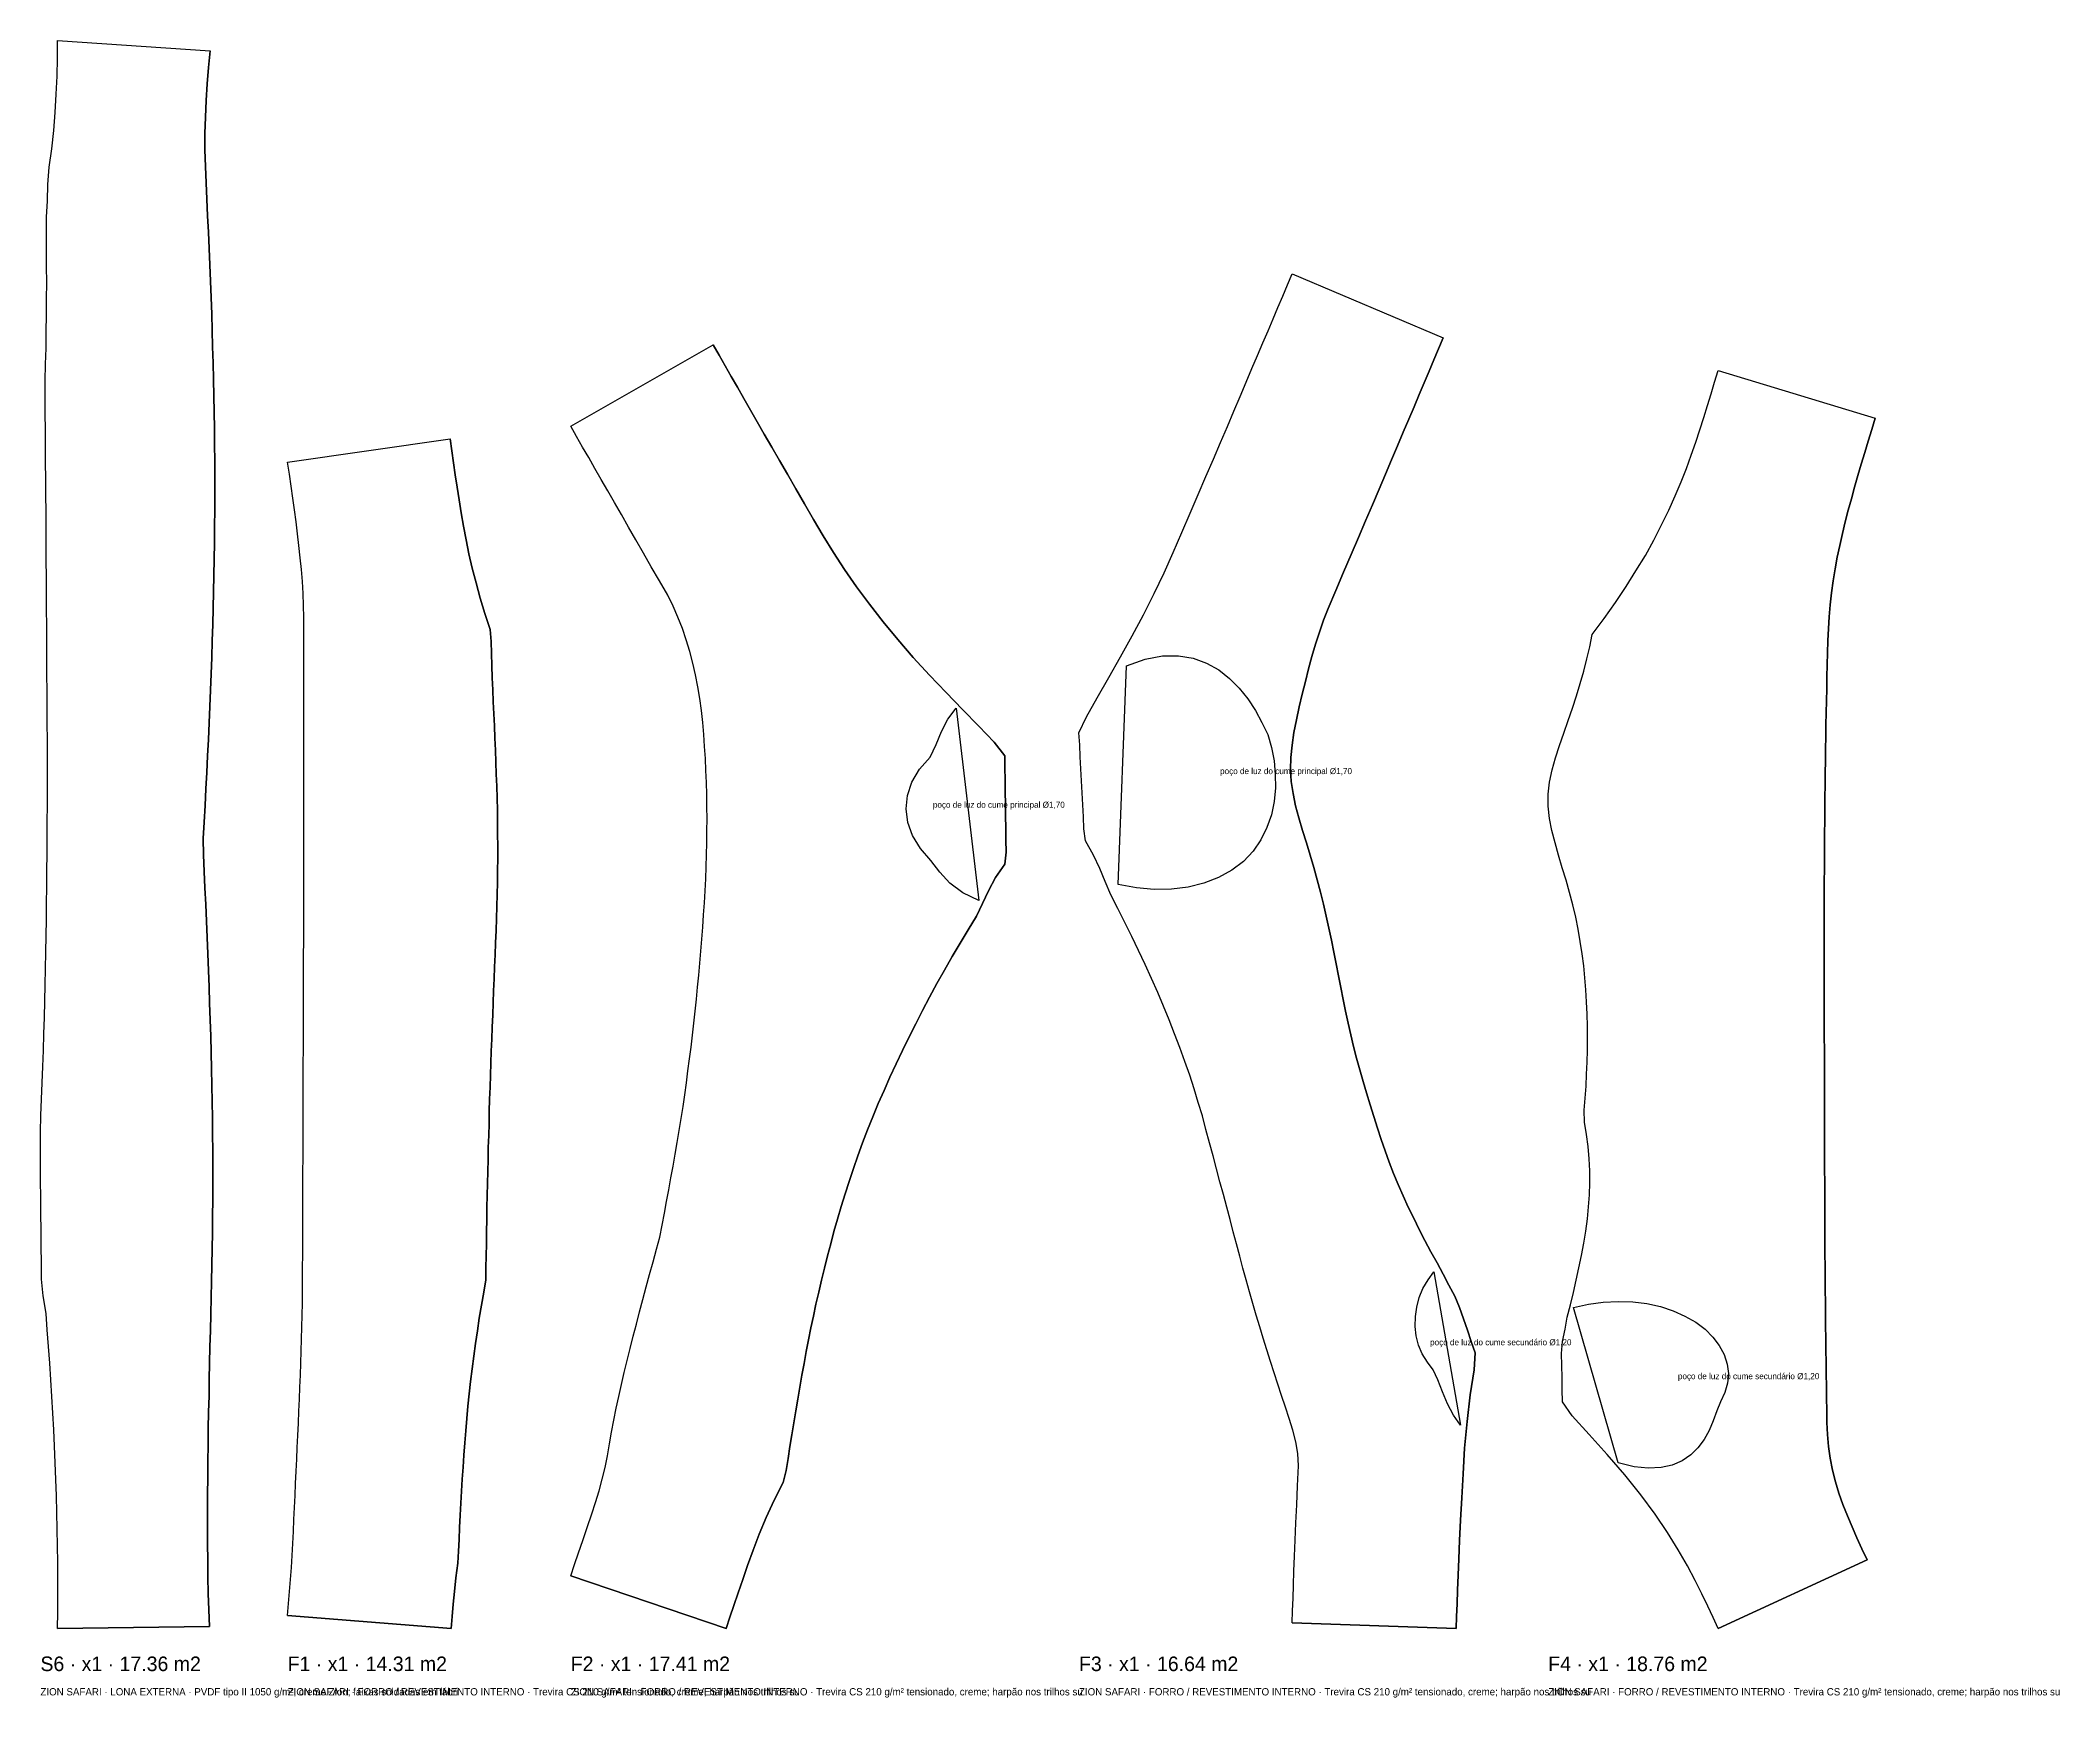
# Model space of a CAD drawing. Header units: metres. Extents: x 0 to 33.8, y -0.6 to 14.7.
# Drawn here: x 17.14 to 33.76, y -0.57 to 13.07 of the extents above; entities that cross this region are included whole.
import ezdxf

# ---------------------------------------------------------------- set-up
doc = ezdxf.new("R2010")
doc.units = ezdxf.units.M
for name, color, linetype in [('BOLSA', 30, 'Continuous'), ('CONTORNO', 7, 'Continuous'), ('KEDER', 5, 'Continuous'), ('LINHA', 8, 'Continuous'), ('RECORTE', 3, 'Continuous'), ('TEXTO', 2, 'Continuous')]:
    doc.layers.add(name, color=color, linetype=linetype)

msp = doc.modelspace()

# ---------------------------------------------------------------- texts
at = {"layer": 'TEXTO'}
for s, height, p in [('poço de luz do cume principal Ø1,70', 0.05, (26.848, 7.031)), ('poço de luz do cume principal Ø1,70', 0.05, (24.485, 6.754)), ('poço de luz do cume secundário Ø1,20', 0.05, (28.576, 2.331)), ('poço de luz do cume secundário Ø1,20', 0.05, (30.615, 2.052)), ('S6 · x1 · 17.36 m2', 0.12, (17.142, -0.35)), ('F1 · x1 · 14.31 m2', 0.12, (19.176, -0.35)), ('F2 · x1 · 17.41 m2', 0.12, (21.505, -0.35)), ('F3 · x1 · 16.64 m2', 0.12, (25.687, -0.35)), ('F4 · x1 · 18.76 m2', 0.12, (29.548, -0.35)), ('ZION SAFARI · LONA EXTERNA · PVDF tipo II 1050 g/m², creme Zion; faixas soldadas em fábri', 0.06, (17.142, -0.55)), ('ZION SAFARI · FORRO / REVESTIMENTO INTERNO · Trevira CS 210 g/m² tensionado, creme; harpão nos trilhos su', 0.06, (19.176, -0.55)), ('ZION SAFARI · FORRO / REVESTIMENTO INTERNO · Trevira CS 210 g/m² tensionado, creme; harpão nos trilhos su', 0.06, (21.505, -0.55)), ('ZION SAFARI · FORRO / REVESTIMENTO INTERNO · Trevira CS 210 g/m² tensionado, creme; harpão nos trilhos su', 0.06, (25.687, -0.55)), ('ZION SAFARI · FORRO / REVESTIMENTO INTERNO · Trevira CS 210 g/m² tensionado, creme; harpão nos trilhos su', 0.06, (29.548, -0.55))]:
    msp.add_text(s, height=height, dxfattribs=at).set_placement(p)

# ---------------------------------------------------------------- linework, layer by layer
at = {"layer": 'BOLSA'}
for points in [[(17.283, 13.069), (18.538, 12.982)], [(18.532, 0.017), (18.527, 0.154), (18.523, 0.29), (18.52, 0.426), (18.518, 0.562), (18.517, 0.698), (18.516, 0.834), (18.516, 0.97), (18.517, 1.105), (18.518, 1.24), (18.519, 1.376), (18.521, 1.511), (18.523, 1.646), (18.526, 1.781), (18.529, 1.915), (18.531, 2.05), (18.534, 2.185), (18.537, 2.319), (18.54, 2.454), (18.543, 2.588), (18.547, 2.723), (18.55, 2.857), (18.553, 2.991), (18.556, 3.126), (18.558, 3.26), (18.559, 3.394), (18.56, 3.529), (18.56, 3.663), (18.56, 3.798), (18.56, 3.932), (18.559, 4.067), (18.557, 4.201), (18.555, 4.336), (18.553, 4.47), (18.55, 4.605), (18.546, 4.74), (18.543, 4.875), (18.539, 5.01), (18.534, 5.145), (18.53, 5.28), (18.525, 5.415), (18.52, 5.551), (18.514, 5.686), (18.508, 5.822), (18.502, 5.958), (18.496, 6.094), (18.49, 6.23), (18.484, 6.367), (18.482, 6.501), (18.49, 6.637), (18.497, 6.773), (18.504, 6.909), (18.511, 7.045), (18.517, 7.181), (18.524, 7.316), (18.53, 7.452), (18.536, 7.587), (18.541, 7.722), (18.546, 7.857), (18.551, 7.992), (18.555, 8.127), (18.56, 8.262), (18.563, 8.397), (18.566, 8.531), (18.569, 8.666), (18.571, 8.801), (18.573, 8.935), (18.575, 9.07), (18.576, 9.204), (18.576, 9.339), (18.576, 9.473), (18.576, 9.607), (18.575, 9.742), (18.573, 9.876), (18.571, 10.01), (18.569, 10.145), (18.566, 10.279), (18.563, 10.414), (18.559, 10.548), (18.555, 10.683), (18.551, 10.817), (18.546, 10.952), (18.541, 11.086), (18.536, 11.221), (18.53, 11.356), (18.524, 11.491), (18.517, 11.626), (18.511, 11.761), (18.505, 11.896), (18.499, 12.031), (18.496, 12.167), (18.496, 12.303), (18.499, 12.438), (18.505, 12.574), (18.513, 12.71), (18.524, 12.846), (18.538, 12.982)], [(17.283, 0), (18.532, 0.017)]]:
    msp.add_lwpolyline(points, dxfattribs=at)
at = {"layer": 'CONTORNO'}
for points in [[(17.283, 0), (17.285, 0.136), (17.286, 0.272), (17.286, 0.409), (17.285, 0.545), (17.283, 0.681), (17.281, 0.818), (17.277, 0.954), (17.273, 1.091), (17.269, 1.227), (17.264, 1.363), (17.258, 1.5), (17.251, 1.636), (17.244, 1.773), (17.236, 1.909), (17.227, 2.046), (17.218, 2.183), (17.208, 2.32), (17.197, 2.457), (17.188, 2.593), (17.164, 2.738), (17.15, 2.876), (17.15, 3.01), (17.149, 3.145), (17.148, 3.279), (17.146, 3.414), (17.145, 3.548), (17.143, 3.683), (17.142, 3.817), (17.142, 3.952), (17.143, 4.086), (17.146, 4.221), (17.151, 4.355), (17.156, 4.49), (17.161, 4.624), (17.166, 4.758), (17.17, 4.893), (17.175, 5.027), (17.178, 5.162), (17.181, 5.296), (17.184, 5.43), (17.187, 5.565), (17.189, 5.699), (17.191, 5.834), (17.193, 5.968), (17.194, 6.102), (17.196, 6.237), (17.197, 6.371), (17.198, 6.505), (17.198, 6.64), (17.199, 6.774), (17.199, 6.909), (17.199, 7.043), (17.199, 7.177), (17.199, 7.312), (17.198, 7.446), (17.198, 7.58), (17.197, 7.715), (17.196, 7.849), (17.196, 7.984), (17.195, 8.118), (17.194, 8.252), (17.193, 8.387), (17.192, 8.521), (17.191, 8.655), (17.19, 8.79), (17.189, 8.924), (17.188, 9.059), (17.188, 9.193), (17.187, 9.327), (17.186, 9.462), (17.185, 9.596), (17.184, 9.73), (17.183, 9.865), (17.182, 9.999), (17.181, 10.134), (17.181, 10.268), (17.184, 10.403), (17.188, 10.537), (17.19, 10.672), (17.192, 10.807), (17.193, 10.941), (17.194, 11.075), (17.193, 11.21), (17.193, 11.344), (17.192, 11.479), (17.191, 11.613), (17.199, 11.749), (17.203, 11.884), (17.215, 12.025), (17.235, 12.177), (17.251, 12.327), (17.263, 12.476), (17.272, 12.625), (17.279, 12.773), (17.282, 12.921), (17.283, 13.069), (18.538, 12.982), (18.524, 12.846), (18.513, 12.71), (18.505, 12.574), (18.499, 12.438), (18.496, 12.303), (18.496, 12.167), (18.499, 12.031), (18.505, 11.896), (18.511, 11.761), (18.517, 11.626), (18.524, 11.491), (18.53, 11.356), (18.536, 11.221), (18.541, 11.086), (18.546, 10.952), (18.551, 10.817), (18.555, 10.683), (18.559, 10.548), (18.563, 10.414), (18.566, 10.279), (18.569, 10.145), (18.571, 10.01), (18.573, 9.876), (18.575, 9.742), (18.576, 9.607), (18.576, 9.473), (18.576, 9.339), (18.576, 9.204), (18.575, 9.07), (18.573, 8.935), (18.571, 8.801), (18.569, 8.666), (18.566, 8.531), (18.563, 8.397), (18.56, 8.262), (18.555, 8.127), (18.551, 7.992), (18.546, 7.857), (18.541, 7.722), (18.536, 7.587), (18.53, 7.452), (18.524, 7.316), (18.517, 7.181), (18.511, 7.045), (18.504, 6.909), (18.497, 6.773), (18.49, 6.637), (18.482, 6.501), (18.484, 6.367), (18.49, 6.23), (18.496, 6.094), (18.502, 5.958), (18.508, 5.822), (18.514, 5.686), (18.52, 5.551), (18.525, 5.415), (18.53, 5.28), (18.534, 5.145), (18.539, 5.01), (18.543, 4.875), (18.546, 4.74), (18.55, 4.605), (18.553, 4.47), (18.555, 4.336), (18.557, 4.201), (18.559, 4.067), (18.56, 3.932), (18.56, 3.798), (18.56, 3.663), (18.56, 3.529), (18.559, 3.394), (18.558, 3.26), (18.556, 3.126), (18.553, 2.991), (18.55, 2.857), (18.547, 2.723), (18.543, 2.588), (18.54, 2.454), (18.537, 2.319), (18.534, 2.185), (18.531, 2.05), (18.529, 1.915), (18.526, 1.781), (18.523, 1.646), (18.521, 1.511), (18.519, 1.376), (18.518, 1.24), (18.517, 1.105), (18.516, 0.97), (18.516, 0.834), (18.517, 0.698), (18.518, 0.562), (18.52, 0.426), (18.523, 0.29), (18.527, 0.154), (18.532, 0.017)], [(27.441, 0.047), (27.445, 0.146), (27.448, 0.249), (27.452, 0.357), (27.456, 0.472), (27.461, 0.596), (27.467, 0.728), (27.472, 0.869), (27.479, 1.018), (27.486, 1.175), (27.494, 1.339), (27.487, 1.441), (27.47, 1.538), (27.446, 1.634), (27.416, 1.729), (27.385, 1.823), (27.354, 1.917), (27.323, 2.011), (27.292, 2.105), (27.262, 2.199), (27.232, 2.294), (27.203, 2.389), (27.174, 2.484), (27.146, 2.579), (27.118, 2.675), (27.09, 2.772), (27.063, 2.869), (27.036, 2.967), (27.01, 3.065), (26.983, 3.165), (26.956, 3.265), (26.93, 3.366), (26.903, 3.469), (26.875, 3.572), (26.847, 3.677), (26.819, 3.783), (26.791, 3.89), (26.762, 3.998), (26.732, 4.108), (26.702, 4.218), (26.669, 4.329), (26.634, 4.441), (26.598, 4.554), (26.558, 4.667), (26.517, 4.781), (26.474, 4.895), (26.428, 5.009), (26.383, 5.122), (26.335, 5.235), (26.284, 5.349), (26.232, 5.464), (26.178, 5.579), (26.122, 5.694), (26.065, 5.809), (26.007, 5.924), (25.949, 6.039), (25.902, 6.147), (25.859, 6.254), (25.806, 6.365), (25.741, 6.482), (25.727, 6.581), (25.723, 6.68), (25.718, 6.779), (25.713, 6.878), (25.708, 6.977), (25.703, 7.075), (25.698, 7.174), (25.693, 7.273), (25.687, 7.372), (25.749, 7.503), (25.838, 7.659), (25.933, 7.825), (26.029, 7.996), (26.125, 8.169), (26.217, 8.343), (26.305, 8.516), (26.387, 8.687), (26.463, 8.855), (26.534, 9.019), (26.603, 9.178), (26.669, 9.332), (26.732, 9.48), (26.793, 9.622), (26.852, 9.759), (26.908, 9.891), (26.962, 10.018), (27.013, 10.139), (27.063, 10.256), (27.11, 10.368), (27.156, 10.475), (27.2, 10.579), (27.243, 10.68), (27.284, 10.777), (27.324, 10.872), (27.364, 10.965), (27.403, 11.057), (27.441, 11.148), (28.684, 10.622), (28.646, 10.531), (28.607, 10.439), (28.567, 10.346), (28.527, 10.251), (28.486, 10.154), (28.444, 10.054), (28.4, 9.951), (28.355, 9.844), (28.308, 9.733), (28.259, 9.618), (28.208, 9.499), (28.156, 9.375), (28.101, 9.247), (28.044, 9.115), (27.986, 8.978), (27.926, 8.837), (27.864, 8.692), (27.8, 8.543), (27.736, 8.393), (27.699, 8.297), (27.665, 8.2), (27.634, 8.101), (27.604, 8), (27.576, 7.898), (27.55, 7.794), (27.524, 7.689), (27.499, 7.584), (27.476, 7.478), (27.456, 7.373), (27.44, 7.27), (27.43, 7.168), (27.427, 7.068), (27.433, 6.97), (27.448, 6.871), (27.469, 6.771), (27.496, 6.67), (27.526, 6.568), (27.558, 6.466), (27.589, 6.364), (27.62, 6.262), (27.648, 6.161), (27.675, 6.06), (27.699, 5.961), (27.722, 5.861), (27.744, 5.763), (27.764, 5.664), (27.784, 5.566), (27.803, 5.469), (27.822, 5.371), (27.841, 5.274), (27.86, 5.177), (27.88, 5.08), (27.901, 4.983), (27.923, 4.887), (27.946, 4.79), (27.971, 4.694), (27.997, 4.598), (28.025, 4.503), (28.054, 4.408), (28.083, 4.311), (28.112, 4.214), (28.142, 4.119), (28.173, 4.025), (28.206, 3.932), (28.24, 3.839), (28.276, 3.746), (28.314, 3.654), (28.354, 3.561), (28.396, 3.469), (28.441, 3.377), (28.487, 3.284), (28.534, 3.192), (28.583, 3.1), (28.634, 3.009), (28.684, 2.917), (28.73, 2.826), (28.779, 2.735), (28.818, 2.643), (28.85, 2.55), (28.883, 2.456), (28.915, 2.363), (28.948, 2.269), (28.938, 2.128), (28.907, 1.923), (28.88, 1.703), (28.86, 1.484), (28.848, 1.273), (28.836, 1.076), (28.827, 0.893), (28.819, 0.726), (28.812, 0.575), (28.806, 0.439), (28.802, 0.315), (28.798, 0.203), (28.794, 0.099), (28.79, 0)], [(21.505, 0.434), (21.537, 0.528), (21.569, 0.624), (21.604, 0.725), (21.64, 0.831), (21.679, 0.944), (21.71, 1.038), (21.739, 1.133), (21.765, 1.229), (21.788, 1.325), (21.808, 1.422), (21.825, 1.52), (21.842, 1.617), (21.861, 1.715), (21.88, 1.813), (21.901, 1.911), (21.923, 2.009), (21.945, 2.107), (21.969, 2.206), (21.993, 2.306), (22.019, 2.406), (22.045, 2.506), (22.071, 2.607), (22.099, 2.709), (22.126, 2.811), (22.154, 2.914), (22.183, 3.017), (22.212, 3.121), (22.238, 3.222), (22.257, 3.319), (22.276, 3.417), (22.294, 3.514), (22.312, 3.611), (22.33, 3.708), (22.348, 3.806), (22.365, 3.903), (22.382, 4.001), (22.398, 4.099), (22.413, 4.197), (22.429, 4.295), (22.443, 4.393), (22.457, 4.491), (22.47, 4.589), (22.483, 4.687), (22.495, 4.785), (22.507, 4.884), (22.518, 4.982), (22.529, 5.081), (22.539, 5.18), (22.549, 5.278), (22.558, 5.377), (22.567, 5.476), (22.576, 5.575), (22.584, 5.674), (22.591, 5.773), (22.598, 5.872), (22.605, 5.971), (22.61, 6.07), (22.616, 6.169), (22.62, 6.268), (22.623, 6.367), (22.625, 6.466), (22.626, 6.565), (22.627, 6.664), (22.626, 6.763), (22.624, 6.862), (22.621, 6.961), (22.618, 7.06), (22.613, 7.159), (22.607, 7.258), (22.601, 7.357), (22.592, 7.455), (22.581, 7.554), (22.567, 7.652), (22.551, 7.75), (22.532, 7.848), (22.51, 7.945), (22.485, 8.041), (22.456, 8.136), (22.424, 8.23), (22.387, 8.322), (22.348, 8.413), (22.303, 8.503), (22.235, 8.621), (22.168, 8.737), (22.103, 8.849), (22.041, 8.958), (21.98, 9.063), (21.922, 9.166), (21.865, 9.265), (21.81, 9.361), (21.756, 9.454), (21.704, 9.545), (21.653, 9.635), (21.603, 9.722), (21.554, 9.809), (21.505, 9.895), (22.677, 10.564), (22.726, 10.478), (22.776, 10.391), (22.826, 10.304), (22.877, 10.214), (22.93, 10.122), (22.984, 10.027), (23.04, 9.929), (23.098, 9.828), (23.159, 9.722), (23.222, 9.613), (23.288, 9.498), (23.357, 9.379), (23.429, 9.256), (23.504, 9.127), (23.582, 8.993), (23.667, 8.856), (23.758, 8.716), (23.857, 8.573), (23.963, 8.429), (24.077, 8.284), (24.197, 8.138), (24.324, 7.992), (24.457, 7.846), (24.593, 7.703), (24.73, 7.562), (24.864, 7.425), (24.988, 7.295), (25.077, 7.181), (25.078, 7.082), (25.079, 6.983), (25.08, 6.884), (25.082, 6.785), (25.083, 6.686), (25.084, 6.588), (25.086, 6.489), (25.087, 6.39), (25.077, 6.29), (25.001, 6.179), (24.942, 6.071), (24.894, 5.967), (24.843, 5.861), (24.776, 5.751), (24.71, 5.64), (24.645, 5.529), (24.581, 5.418), (24.518, 5.307), (24.458, 5.197), (24.4, 5.087), (24.344, 4.977), (24.29, 4.868), (24.236, 4.758), (24.183, 4.648), (24.132, 4.538), (24.083, 4.429), (24.036, 4.32), (23.991, 4.212), (23.948, 4.104), (23.907, 3.997), (23.868, 3.891), (23.831, 3.785), (23.795, 3.68), (23.762, 3.576), (23.73, 3.472), (23.7, 3.369), (23.671, 3.267), (23.644, 3.166), (23.618, 3.066), (23.593, 2.966), (23.569, 2.867), (23.546, 2.768), (23.523, 2.67), (23.502, 2.572), (23.482, 2.474), (23.462, 2.376), (23.443, 2.279), (23.425, 2.181), (23.407, 2.084), (23.39, 1.986), (23.373, 1.888), (23.357, 1.791), (23.341, 1.693), (23.325, 1.595), (23.309, 1.498), (23.293, 1.4), (23.277, 1.302), (23.253, 1.203), (23.18, 1.056), (23.114, 0.913), (23.056, 0.776), (23.005, 0.644), (22.96, 0.52), (22.92, 0.403), (22.883, 0.293), (22.848, 0.191), (22.815, 0.094), (22.783, 0)], [(30.946, 0), (30.904, 0.09), (30.86, 0.185), (30.812, 0.286), (30.757, 0.396), (30.693, 0.517), (30.618, 0.648), (30.53, 0.79), (30.427, 0.941), (30.309, 1.1), (30.178, 1.265), (30.034, 1.432), (29.886, 1.597), (29.746, 1.75), (29.666, 1.867), (29.664, 1.966), (29.662, 2.065), (29.66, 2.164), (29.657, 2.263), (29.665, 2.362), (29.688, 2.463), (29.705, 2.563), (29.73, 2.665), (29.755, 2.766), (29.779, 2.868), (29.801, 2.969), (29.822, 3.07), (29.841, 3.171), (29.857, 3.271), (29.87, 3.371), (29.88, 3.47), (29.887, 3.569), (29.89, 3.668), (29.89, 3.767), (29.885, 3.866), (29.876, 3.966), (29.863, 4.065), (29.846, 4.166), (29.845, 4.265), (29.852, 4.364), (29.859, 4.463), (29.864, 4.562), (29.868, 4.661), (29.87, 4.76), (29.871, 4.859), (29.871, 4.958), (29.868, 5.057), (29.864, 5.156), (29.858, 5.255), (29.85, 5.354), (29.84, 5.454), (29.827, 5.553), (29.812, 5.653), (29.794, 5.754), (29.774, 5.854), (29.75, 5.955), (29.724, 6.057), (29.695, 6.159), (29.664, 6.261), (29.633, 6.364), (29.604, 6.466), (29.578, 6.567), (29.558, 6.667), (29.548, 6.767), (29.548, 6.866), (29.559, 6.965), (29.579, 7.065), (29.608, 7.166), (29.641, 7.267), (29.677, 7.369), (29.713, 7.471), (29.748, 7.574), (29.781, 7.675), (29.811, 7.777), (29.84, 7.878), (29.865, 7.979), (29.889, 8.079), (29.91, 8.179), (30.007, 8.311), (30.101, 8.443), (30.188, 8.574), (30.27, 8.703), (30.347, 8.831), (30.417, 8.957), (30.481, 9.081), (30.539, 9.202), (30.593, 9.32), (30.641, 9.435), (30.685, 9.547), (30.725, 9.656), (30.762, 9.762), (30.796, 9.865), (30.828, 9.965), (30.859, 10.064), (30.888, 10.16), (30.917, 10.256), (30.946, 10.351), (32.238, 9.961), (32.21, 9.867), (32.181, 9.772), (32.153, 9.677), (32.124, 9.582), (32.096, 9.487), (32.069, 9.392), (32.042, 9.297), (32.016, 9.202), (31.991, 9.106), (31.968, 9.01), (31.946, 8.913), (31.926, 8.816), (31.908, 8.719), (31.893, 8.621), (31.879, 8.523), (31.868, 8.425), (31.859, 8.326), (31.853, 8.228), (31.848, 8.129), (31.846, 8.03), (31.843, 7.931), (31.841, 7.832), (31.839, 7.733), (31.837, 7.634), (31.835, 7.535), (31.833, 7.436), (31.831, 7.337), (31.83, 7.238), (31.828, 7.139), (31.827, 7.04), (31.826, 6.941), (31.825, 6.842), (31.824, 6.743), (31.823, 6.645), (31.822, 6.546), (31.821, 6.447), (31.82, 6.348), (31.82, 6.249), (31.819, 6.15), (31.819, 6.051), (31.818, 5.952), (31.818, 5.853), (31.818, 5.754), (31.818, 5.655), (31.818, 5.556), (31.818, 5.457), (31.818, 5.358), (31.819, 5.259), (31.819, 5.16), (31.819, 5.061), (31.819, 4.962), (31.819, 4.863), (31.82, 4.764), (31.82, 4.665), (31.82, 4.566), (31.82, 4.467), (31.82, 4.369), (31.821, 4.27), (31.821, 4.171), (31.821, 4.072), (31.822, 3.973), (31.822, 3.874), (31.822, 3.775), (31.823, 3.676), (31.823, 3.577), (31.823, 3.478), (31.824, 3.379), (31.824, 3.28), (31.825, 3.181), (31.825, 3.082), (31.826, 2.983), (31.826, 2.884), (31.827, 2.785), (31.828, 2.686), (31.829, 2.587), (31.83, 2.488), (31.831, 2.389), (31.833, 2.29), (31.834, 2.191), (31.835, 2.093), (31.837, 1.994), (31.838, 1.895), (31.839, 1.796), (31.841, 1.697), (31.846, 1.598), (31.855, 1.499), (31.869, 1.401), (31.888, 1.304), (31.912, 1.208), (31.94, 1.113), (31.973, 1.02), (32.009, 0.928), (32.048, 0.837), (32.088, 0.747), (32.129, 0.657), (32.171, 0.567)], [(19.176, 0.108), (19.184, 0.207), (19.192, 0.306), (19.2, 0.404), (19.207, 0.503), (19.213, 0.602), (19.218, 0.701), (19.223, 0.8), (19.227, 0.898), (19.232, 0.997), (19.237, 1.096), (19.241, 1.195), (19.246, 1.294), (19.251, 1.393), (19.255, 1.491), (19.26, 1.59), (19.265, 1.689), (19.269, 1.788), (19.273, 1.887), (19.277, 1.986), (19.281, 2.085), (19.285, 2.184), (19.288, 2.282), (19.291, 2.381), (19.293, 2.48), (19.295, 2.579), (19.297, 2.678), (19.298, 2.777), (19.299, 2.876), (19.299, 2.975), (19.3, 3.074), (19.3, 3.173), (19.3, 3.272), (19.301, 3.371), (19.301, 3.47), (19.302, 3.569), (19.302, 3.668), (19.302, 3.767), (19.303, 3.866), (19.303, 3.965), (19.303, 4.064), (19.304, 4.163), (19.304, 4.261), (19.304, 4.36), (19.305, 4.459), (19.305, 4.558), (19.305, 4.657), (19.306, 4.756), (19.306, 4.855), (19.306, 4.954), (19.306, 5.053), (19.307, 5.152), (19.307, 5.251), (19.307, 5.35), (19.307, 5.449), (19.307, 5.548), (19.308, 5.647), (19.308, 5.746), (19.308, 5.845), (19.308, 5.944), (19.308, 6.043), (19.308, 6.142), (19.308, 6.241), (19.309, 6.34), (19.309, 6.439), (19.309, 6.538), (19.309, 6.636), (19.309, 6.735), (19.309, 6.834), (19.309, 6.933), (19.309, 7.032), (19.309, 7.131), (19.31, 7.23), (19.31, 7.329), (19.31, 7.428), (19.31, 7.527), (19.31, 7.626), (19.31, 7.725), (19.31, 7.824), (19.31, 7.923), (19.31, 8.022), (19.31, 8.121), (19.31, 8.22), (19.309, 8.319), (19.307, 8.418), (19.303, 8.517), (19.297, 8.615), (19.289, 8.714), (19.28, 8.812), (19.269, 8.911), (19.257, 9.009), (19.245, 9.107), (19.232, 9.205), (19.218, 9.303), (19.204, 9.401), (19.19, 9.499), (19.176, 9.597), (20.512, 9.789), (20.526, 9.691), (20.541, 9.593), (20.555, 9.493), (20.57, 9.391), (20.586, 9.287), (20.604, 9.181), (20.623, 9.072), (20.644, 8.96), (20.668, 8.845), (20.695, 8.726), (20.726, 8.604), (20.761, 8.48), (20.799, 8.352), (20.843, 8.222), (20.85, 8.122), (20.853, 8.023), (20.857, 7.924), (20.86, 7.824), (20.864, 7.725), (20.868, 7.626), (20.873, 7.527), (20.877, 7.428), (20.881, 7.328), (20.886, 7.229), (20.89, 7.13), (20.893, 7.031), (20.896, 6.932), (20.899, 6.833), (20.902, 6.734), (20.903, 6.635), (20.904, 6.536), (20.905, 6.437), (20.905, 6.338), (20.904, 6.239), (20.902, 6.14), (20.9, 6.041), (20.897, 5.942), (20.894, 5.843), (20.891, 5.743), (20.887, 5.644), (20.883, 5.545), (20.879, 5.446), (20.875, 5.347), (20.871, 5.248), (20.867, 5.148), (20.863, 5.049), (20.859, 4.95), (20.855, 4.851), (20.851, 4.752), (20.848, 4.653), (20.845, 4.554), (20.841, 4.455), (20.838, 4.356), (20.835, 4.256), (20.833, 4.157), (20.83, 4.058), (20.827, 3.959), (20.825, 3.86), (20.823, 3.761), (20.82, 3.662), (20.818, 3.563), (20.816, 3.464), (20.814, 3.365), (20.812, 3.266), (20.811, 3.167), (20.809, 3.068), (20.807, 2.969), (20.806, 2.87), (20.79, 2.767), (20.771, 2.661), (20.753, 2.555), (20.737, 2.45), (20.721, 2.345), (20.707, 2.241), (20.693, 2.137), (20.681, 2.034), (20.67, 1.932), (20.659, 1.83), (20.65, 1.729), (20.641, 1.628), (20.633, 1.528), (20.625, 1.428), (20.619, 1.328), (20.612, 1.229), (20.606, 1.13), (20.601, 1.031), (20.596, 0.932), (20.59, 0.833), (20.586, 0.734), (20.581, 0.636), (20.575, 0.537), (20.56, 0.418), (20.548, 0.306), (20.538, 0.2), (20.53, 0.099), (20.522, 0)]]:
    msp.add_lwpolyline(points, close=True, dxfattribs=at)
at = {"layer": 'KEDER'}
for points in [[(27.441, 0.047), (27.445, 0.146), (27.448, 0.249), (27.452, 0.357), (27.456, 0.472), (27.461, 0.596), (27.467, 0.728), (27.472, 0.869), (27.479, 1.018), (27.486, 1.175), (27.494, 1.339), (27.487, 1.441), (27.47, 1.538), (27.446, 1.634), (27.416, 1.729), (27.385, 1.823), (27.354, 1.917), (27.323, 2.011), (27.292, 2.105), (27.262, 2.199), (27.232, 2.294), (27.203, 2.389), (27.174, 2.484), (27.146, 2.579), (27.118, 2.675), (27.09, 2.772), (27.063, 2.869), (27.036, 2.967), (27.01, 3.065), (26.983, 3.165), (26.956, 3.265), (26.93, 3.366), (26.903, 3.469), (26.875, 3.572), (26.847, 3.677), (26.819, 3.783), (26.791, 3.89), (26.762, 3.998), (26.732, 4.108), (26.702, 4.218), (26.669, 4.329), (26.634, 4.441), (26.598, 4.554), (26.558, 4.667), (26.517, 4.781), (26.474, 4.895), (26.428, 5.009), (26.383, 5.122), (26.335, 5.235), (26.284, 5.349), (26.232, 5.464), (26.178, 5.579), (26.122, 5.694), (26.065, 5.809), (26.007, 5.924), (25.949, 6.039), (25.902, 6.147), (25.859, 6.254), (25.806, 6.365), (25.741, 6.482), (25.727, 6.581), (25.723, 6.68), (25.718, 6.779), (25.713, 6.878), (25.708, 6.977), (25.703, 7.075), (25.698, 7.174), (25.693, 7.273), (25.687, 7.372), (25.749, 7.503), (25.838, 7.659), (25.933, 7.825), (26.029, 7.996), (26.125, 8.169), (26.217, 8.343), (26.305, 8.516), (26.387, 8.687), (26.463, 8.855), (26.534, 9.019), (26.603, 9.178), (26.669, 9.332), (26.732, 9.48), (26.793, 9.622), (26.852, 9.759), (26.908, 9.891), (26.962, 10.018), (27.013, 10.139), (27.063, 10.256), (27.11, 10.368), (27.156, 10.475), (27.2, 10.579), (27.243, 10.68), (27.284, 10.777), (27.324, 10.872), (27.364, 10.965), (27.403, 11.057), (27.441, 11.148)], [(27.441, 11.148), (28.684, 10.622)], [(21.505, 9.895), (22.677, 10.564)], [(22.783, 0), (22.815, 0.094), (22.848, 0.191), (22.883, 0.293), (22.92, 0.403), (22.96, 0.52), (23.005, 0.644), (23.056, 0.776), (23.114, 0.913), (23.18, 1.056), (23.253, 1.203), (23.277, 1.302), (23.293, 1.4), (23.309, 1.498), (23.325, 1.595), (23.341, 1.693), (23.357, 1.791), (23.373, 1.888), (23.39, 1.986), (23.407, 2.084), (23.425, 2.181), (23.443, 2.279), (23.462, 2.376), (23.482, 2.474), (23.502, 2.572), (23.523, 2.67), (23.546, 2.768), (23.569, 2.867), (23.593, 2.966), (23.618, 3.066), (23.644, 3.166), (23.671, 3.267), (23.7, 3.369), (23.73, 3.472), (23.762, 3.576), (23.795, 3.68), (23.831, 3.785), (23.868, 3.891), (23.907, 3.997), (23.948, 4.104), (23.991, 4.212), (24.036, 4.32), (24.083, 4.429), (24.132, 4.538), (24.183, 4.648), (24.236, 4.758), (24.29, 4.868), (24.344, 4.977), (24.4, 5.087), (24.458, 5.197), (24.518, 5.307), (24.581, 5.418), (24.645, 5.529), (24.71, 5.64), (24.776, 5.751), (24.843, 5.861), (24.894, 5.967), (24.942, 6.071), (25.001, 6.179), (25.077, 6.29), (25.087, 6.39), (25.086, 6.489), (25.084, 6.588), (25.083, 6.686), (25.082, 6.785), (25.08, 6.884), (25.079, 6.983), (25.078, 7.082), (25.077, 7.181), (24.988, 7.295), (24.864, 7.425), (24.73, 7.562), (24.593, 7.703), (24.457, 7.846), (24.324, 7.992), (24.197, 8.138), (24.077, 8.284), (23.963, 8.429), (23.857, 8.573), (23.758, 8.716), (23.667, 8.856), (23.582, 8.993), (23.504, 9.127), (23.429, 9.256), (23.357, 9.379), (23.288, 9.498), (23.222, 9.613), (23.159, 9.722), (23.098, 9.828), (23.04, 9.929), (22.984, 10.027), (22.93, 10.122), (22.877, 10.214), (22.826, 10.304), (22.776, 10.391), (22.726, 10.478), (22.677, 10.564)], [(28.79, 0), (28.794, 0.099), (28.798, 0.203), (28.802, 0.315), (28.806, 0.439), (28.812, 0.575), (28.819, 0.726), (28.827, 0.893), (28.836, 1.076), (28.848, 1.273), (28.86, 1.484), (28.88, 1.703), (28.907, 1.923), (28.938, 2.128), (28.948, 2.269), (28.915, 2.363), (28.883, 2.456), (28.85, 2.55), (28.818, 2.643), (28.779, 2.735), (28.73, 2.826), (28.684, 2.917), (28.634, 3.009), (28.583, 3.1), (28.534, 3.192), (28.487, 3.284), (28.441, 3.377), (28.396, 3.469), (28.354, 3.561), (28.314, 3.654), (28.276, 3.746), (28.24, 3.839), (28.206, 3.932), (28.173, 4.025), (28.142, 4.119), (28.112, 4.214), (28.083, 4.311), (28.054, 4.408), (28.025, 4.503), (27.997, 4.598), (27.971, 4.694), (27.946, 4.79), (27.923, 4.887), (27.901, 4.983), (27.88, 5.08), (27.86, 5.177), (27.841, 5.274), (27.822, 5.371), (27.803, 5.469), (27.784, 5.566), (27.764, 5.664), (27.744, 5.763), (27.722, 5.861), (27.699, 5.961), (27.675, 6.06), (27.648, 6.161), (27.62, 6.262), (27.589, 6.364), (27.558, 6.466), (27.526, 6.568), (27.496, 6.67), (27.469, 6.771), (27.448, 6.871), (27.433, 6.97), (27.427, 7.068), (27.43, 7.168), (27.44, 7.27), (27.456, 7.373), (27.476, 7.478), (27.499, 7.584), (27.524, 7.689), (27.55, 7.794), (27.576, 7.898), (27.604, 8), (27.634, 8.101), (27.665, 8.2), (27.699, 8.297), (27.736, 8.393), (27.8, 8.543), (27.864, 8.692), (27.926, 8.837), (27.986, 8.978), (28.044, 9.115), (28.101, 9.247), (28.156, 9.375), (28.208, 9.499), (28.259, 9.618), (28.308, 9.733), (28.355, 9.844), (28.4, 9.951), (28.444, 10.054), (28.486, 10.154), (28.527, 10.251), (28.567, 10.346), (28.607, 10.439), (28.646, 10.531), (28.684, 10.622)], [(30.946, 0), (30.904, 0.09), (30.86, 0.185), (30.812, 0.286), (30.757, 0.396), (30.693, 0.517), (30.618, 0.648), (30.53, 0.79), (30.427, 0.941), (30.309, 1.1), (30.178, 1.265), (30.034, 1.432), (29.886, 1.597), (29.746, 1.75), (29.666, 1.867), (29.664, 1.966), (29.662, 2.065), (29.66, 2.164), (29.657, 2.263), (29.665, 2.362), (29.688, 2.463), (29.705, 2.563), (29.73, 2.665), (29.755, 2.766), (29.779, 2.868), (29.801, 2.969), (29.822, 3.07), (29.841, 3.171), (29.857, 3.271), (29.87, 3.371), (29.88, 3.47), (29.887, 3.569), (29.89, 3.668), (29.89, 3.767), (29.885, 3.866), (29.876, 3.966), (29.863, 4.065), (29.846, 4.166), (29.845, 4.265), (29.852, 4.364), (29.859, 4.463), (29.864, 4.562), (29.868, 4.661), (29.87, 4.76), (29.871, 4.859), (29.871, 4.958), (29.868, 5.057), (29.864, 5.156), (29.858, 5.255), (29.85, 5.354), (29.84, 5.454), (29.827, 5.553), (29.812, 5.653), (29.794, 5.754), (29.774, 5.854), (29.75, 5.955), (29.724, 6.057), (29.695, 6.159), (29.664, 6.261), (29.633, 6.364), (29.604, 6.466), (29.578, 6.567), (29.558, 6.667), (29.548, 6.767), (29.548, 6.866), (29.559, 6.965), (29.579, 7.065), (29.608, 7.166), (29.641, 7.267), (29.677, 7.369), (29.713, 7.471), (29.748, 7.574), (29.781, 7.675), (29.811, 7.777), (29.84, 7.878), (29.865, 7.979), (29.889, 8.079), (29.91, 8.179), (30.007, 8.311), (30.101, 8.443), (30.188, 8.574), (30.27, 8.703), (30.347, 8.831), (30.417, 8.957), (30.481, 9.081), (30.539, 9.202), (30.593, 9.32), (30.641, 9.435), (30.685, 9.547), (30.725, 9.656), (30.762, 9.762), (30.796, 9.865), (30.828, 9.965), (30.859, 10.064), (30.888, 10.16), (30.917, 10.256), (30.946, 10.351)], [(30.946, 10.351), (32.238, 9.961)], [(21.505, 0.434), (21.537, 0.528), (21.569, 0.624), (21.604, 0.725), (21.64, 0.831), (21.679, 0.944), (21.71, 1.038), (21.739, 1.133), (21.765, 1.229), (21.788, 1.325), (21.808, 1.422), (21.825, 1.52), (21.842, 1.617), (21.861, 1.715), (21.88, 1.813), (21.901, 1.911), (21.923, 2.009), (21.945, 2.107), (21.969, 2.206), (21.993, 2.306), (22.019, 2.406), (22.045, 2.506), (22.071, 2.607), (22.099, 2.709), (22.126, 2.811), (22.154, 2.914), (22.183, 3.017), (22.212, 3.121), (22.238, 3.222), (22.257, 3.319), (22.276, 3.417), (22.294, 3.514), (22.312, 3.611), (22.33, 3.708), (22.348, 3.806), (22.365, 3.903), (22.382, 4.001), (22.398, 4.099), (22.413, 4.197), (22.429, 4.295), (22.443, 4.393), (22.457, 4.491), (22.47, 4.589), (22.483, 4.687), (22.495, 4.785), (22.507, 4.884), (22.518, 4.982), (22.529, 5.081), (22.539, 5.18), (22.549, 5.278), (22.558, 5.377), (22.567, 5.476), (22.576, 5.575), (22.584, 5.674), (22.591, 5.773), (22.598, 5.872), (22.605, 5.971), (22.61, 6.07), (22.616, 6.169), (22.62, 6.268), (22.623, 6.367), (22.625, 6.466), (22.626, 6.565), (22.627, 6.664), (22.626, 6.763), (22.624, 6.862), (22.621, 6.961), (22.618, 7.06), (22.613, 7.159), (22.607, 7.258), (22.601, 7.357), (22.592, 7.455), (22.581, 7.554), (22.567, 7.652), (22.551, 7.75), (22.532, 7.848), (22.51, 7.945), (22.485, 8.041), (22.456, 8.136), (22.424, 8.23), (22.387, 8.322), (22.348, 8.413), (22.303, 8.503), (22.235, 8.621), (22.168, 8.737), (22.103, 8.849), (22.041, 8.958), (21.98, 9.063), (21.922, 9.166), (21.865, 9.265), (21.81, 9.361), (21.756, 9.454), (21.704, 9.545), (21.653, 9.635), (21.603, 9.722), (21.554, 9.809), (21.505, 9.895)], [(32.171, 0.567), (32.129, 0.657), (32.088, 0.747), (32.048, 0.837), (32.009, 0.928), (31.973, 1.02), (31.94, 1.113), (31.912, 1.208), (31.888, 1.304), (31.869, 1.401), (31.855, 1.499), (31.846, 1.598), (31.841, 1.697), (31.839, 1.796), (31.838, 1.895), (31.837, 1.994), (31.835, 2.093), (31.834, 2.191), (31.833, 2.29), (31.831, 2.389), (31.83, 2.488), (31.829, 2.587), (31.828, 2.686), (31.827, 2.785), (31.826, 2.884), (31.826, 2.983), (31.825, 3.082), (31.825, 3.181), (31.824, 3.28), (31.824, 3.379), (31.823, 3.478), (31.823, 3.577), (31.823, 3.676), (31.822, 3.775), (31.822, 3.874), (31.822, 3.973), (31.821, 4.072), (31.821, 4.171), (31.821, 4.27), (31.82, 4.369), (31.82, 4.467), (31.82, 4.566), (31.82, 4.665), (31.82, 4.764), (31.819, 4.863), (31.819, 4.962), (31.819, 5.061), (31.819, 5.16), (31.819, 5.259), (31.818, 5.358), (31.818, 5.457), (31.818, 5.556), (31.818, 5.655), (31.818, 5.754), (31.818, 5.853), (31.818, 5.952), (31.819, 6.051), (31.819, 6.15), (31.82, 6.249), (31.82, 6.348), (31.821, 6.447), (31.822, 6.546), (31.823, 6.645), (31.824, 6.743), (31.825, 6.842), (31.826, 6.941), (31.827, 7.04), (31.828, 7.139), (31.83, 7.238), (31.831, 7.337), (31.833, 7.436), (31.835, 7.535), (31.837, 7.634), (31.839, 7.733), (31.841, 7.832), (31.843, 7.931), (31.846, 8.03), (31.848, 8.129), (31.853, 8.228), (31.859, 8.326), (31.868, 8.425), (31.879, 8.523), (31.893, 8.621), (31.908, 8.719), (31.926, 8.816), (31.946, 8.913), (31.968, 9.01), (31.991, 9.106), (32.016, 9.202), (32.042, 9.297), (32.069, 9.392), (32.096, 9.487), (32.124, 9.582), (32.153, 9.677), (32.181, 9.772), (32.21, 9.867), (32.238, 9.961)], [(19.176, 9.597), (20.512, 9.789)], [(20.522, 0), (20.53, 0.099), (20.538, 0.2), (20.548, 0.306), (20.56, 0.418), (20.575, 0.537), (20.581, 0.636), (20.586, 0.734), (20.59, 0.833), (20.596, 0.932), (20.601, 1.031), (20.606, 1.13), (20.612, 1.229), (20.619, 1.328), (20.625, 1.428), (20.633, 1.528), (20.641, 1.628), (20.65, 1.729), (20.659, 1.83), (20.67, 1.932), (20.681, 2.034), (20.693, 2.137), (20.707, 2.241), (20.721, 2.345), (20.737, 2.45), (20.753, 2.555), (20.771, 2.661), (20.79, 2.767), (20.806, 2.87), (20.807, 2.969), (20.809, 3.068), (20.811, 3.167), (20.812, 3.266), (20.814, 3.365), (20.816, 3.464), (20.818, 3.563), (20.82, 3.662), (20.823, 3.761), (20.825, 3.86), (20.827, 3.959), (20.83, 4.058), (20.833, 4.157), (20.835, 4.256), (20.838, 4.356), (20.841, 4.455), (20.845, 4.554), (20.848, 4.653), (20.851, 4.752), (20.855, 4.851), (20.859, 4.95), (20.863, 5.049), (20.867, 5.148), (20.871, 5.248), (20.875, 5.347), (20.879, 5.446), (20.883, 5.545), (20.887, 5.644), (20.891, 5.743), (20.894, 5.843), (20.897, 5.942), (20.9, 6.041), (20.902, 6.14), (20.904, 6.239), (20.905, 6.338), (20.905, 6.437), (20.904, 6.536), (20.903, 6.635), (20.902, 6.734), (20.899, 6.833), (20.896, 6.932), (20.893, 7.031), (20.89, 7.13), (20.886, 7.229), (20.881, 7.328), (20.877, 7.428), (20.873, 7.527), (20.868, 7.626), (20.864, 7.725), (20.86, 7.824), (20.857, 7.924), (20.853, 8.023), (20.85, 8.122), (20.843, 8.222), (20.799, 8.352), (20.761, 8.48), (20.726, 8.604), (20.695, 8.726), (20.668, 8.845), (20.644, 8.96), (20.623, 9.072), (20.604, 9.181), (20.586, 9.287), (20.57, 9.391), (20.555, 9.493), (20.541, 9.593), (20.526, 9.691), (20.512, 9.789)], [(19.176, 0.108), (19.184, 0.207), (19.192, 0.306), (19.2, 0.404), (19.207, 0.503), (19.213, 0.602), (19.218, 0.701), (19.223, 0.8), (19.227, 0.898), (19.232, 0.997), (19.237, 1.096), (19.241, 1.195), (19.246, 1.294), (19.251, 1.393), (19.255, 1.491), (19.26, 1.59), (19.265, 1.689), (19.269, 1.788), (19.273, 1.887), (19.277, 1.986), (19.281, 2.085), (19.285, 2.184), (19.288, 2.282), (19.291, 2.381), (19.293, 2.48), (19.295, 2.579), (19.297, 2.678), (19.298, 2.777), (19.299, 2.876), (19.299, 2.975), (19.3, 3.074), (19.3, 3.173), (19.3, 3.272), (19.301, 3.371), (19.301, 3.47), (19.302, 3.569), (19.302, 3.668), (19.302, 3.767), (19.303, 3.866), (19.303, 3.965), (19.303, 4.064), (19.304, 4.163), (19.304, 4.261), (19.304, 4.36), (19.305, 4.459), (19.305, 4.558), (19.305, 4.657), (19.306, 4.756), (19.306, 4.855), (19.306, 4.954), (19.306, 5.053), (19.307, 5.152), (19.307, 5.251), (19.307, 5.35), (19.307, 5.449), (19.307, 5.548), (19.308, 5.647), (19.308, 5.746), (19.308, 5.845), (19.308, 5.944), (19.308, 6.043), (19.308, 6.142), (19.308, 6.241), (19.309, 6.34), (19.309, 6.439), (19.309, 6.538), (19.309, 6.636), (19.309, 6.735), (19.309, 6.834), (19.309, 6.933), (19.309, 7.032), (19.309, 7.131), (19.31, 7.23), (19.31, 7.329), (19.31, 7.428), (19.31, 7.527), (19.31, 7.626), (19.31, 7.725), (19.31, 7.824), (19.31, 7.923), (19.31, 8.022), (19.31, 8.121), (19.31, 8.22), (19.309, 8.319), (19.307, 8.418), (19.303, 8.517), (19.297, 8.615), (19.289, 8.714), (19.28, 8.812), (19.269, 8.911), (19.257, 9.009), (19.245, 9.107), (19.232, 9.205), (19.218, 9.303), (19.204, 9.401), (19.19, 9.499), (19.176, 9.597)], [(30.946, 0), (32.171, 0.567)], [(21.505, 0.434), (22.783, 0)], [(19.176, 0.108), (20.522, 0)], [(27.441, 0.047), (28.79, 0)]]:
    msp.add_lwpolyline(points, dxfattribs=at)
at = {"layer": 'LINHA'}
msp.add_lwpolyline([(17.283, 0), (17.285, 0.136), (17.286, 0.272), (17.286, 0.409), (17.285, 0.545), (17.283, 0.681), (17.281, 0.818), (17.277, 0.954), (17.273, 1.091), (17.269, 1.227), (17.264, 1.363), (17.258, 1.5), (17.251, 1.636), (17.244, 1.773), (17.236, 1.909), (17.227, 2.046), (17.218, 2.183), (17.208, 2.32), (17.197, 2.457), (17.188, 2.593), (17.164, 2.738), (17.15, 2.876), (17.15, 3.01), (17.149, 3.145), (17.148, 3.279), (17.146, 3.414), (17.145, 3.548), (17.143, 3.683), (17.142, 3.817), (17.142, 3.952), (17.143, 4.086), (17.146, 4.221), (17.151, 4.355), (17.156, 4.49), (17.161, 4.624), (17.166, 4.758), (17.17, 4.893), (17.175, 5.027), (17.178, 5.162), (17.181, 5.296), (17.184, 5.43), (17.187, 5.565), (17.189, 5.699), (17.191, 5.834), (17.193, 5.968), (17.194, 6.102), (17.196, 6.237), (17.197, 6.371), (17.198, 6.505), (17.198, 6.64), (17.199, 6.774), (17.199, 6.909), (17.199, 7.043), (17.199, 7.177), (17.199, 7.312), (17.198, 7.446), (17.198, 7.58), (17.197, 7.715), (17.196, 7.849), (17.196, 7.984), (17.195, 8.118), (17.194, 8.252), (17.193, 8.387), (17.192, 8.521), (17.191, 8.655), (17.19, 8.79), (17.189, 8.924), (17.188, 9.059), (17.188, 9.193), (17.187, 9.327), (17.186, 9.462), (17.185, 9.596), (17.184, 9.73), (17.183, 9.865), (17.182, 9.999), (17.181, 10.134), (17.181, 10.268), (17.184, 10.403), (17.188, 10.537), (17.19, 10.672), (17.192, 10.807), (17.193, 10.941), (17.194, 11.075), (17.193, 11.21), (17.193, 11.344), (17.192, 11.479), (17.191, 11.613), (17.199, 11.749), (17.203, 11.884), (17.215, 12.025), (17.235, 12.177), (17.251, 12.327), (17.263, 12.476), (17.272, 12.625), (17.279, 12.773), (17.282, 12.921), (17.283, 13.069)], dxfattribs=at)
at = {"layer": 'RECORTE'}
for points in [[(26.507, 8.005), (26.627, 7.985), (26.737, 7.945), (26.837, 7.889), (26.926, 7.819), (27.006, 7.739), (27.077, 7.65), (27.139, 7.555), (27.192, 7.457), (27.24, 7.356), (27.272, 7.249), (27.292, 7.139), (27.302, 7.028), (27.303, 6.917), (27.293, 6.806), (27.271, 6.697), (27.233, 6.592), (27.183, 6.491), (27.12, 6.397), (27.04, 6.313), (26.944, 6.241), (26.835, 6.18), (26.715, 6.134), (26.586, 6.101), (26.449, 6.083), (26.307, 6.081), (26.159, 6.095), (26.01, 6.124), (26.078, 7.923), (26.232, 7.976), (26.375, 8.003)], [(24.862, 5.99), (24.732, 6.055), (24.625, 6.134), (24.543, 6.224), (24.468, 6.321), (24.384, 6.42), (24.318, 6.525), (24.278, 6.634), (24.264, 6.745), (24.275, 6.856), (24.313, 6.965), (24.376, 7.071), (24.463, 7.171), (24.512, 7.276), (24.555, 7.382), (24.608, 7.483), (24.677, 7.574)], [(28.827, 1.675), (28.769, 1.756), (28.719, 1.849), (28.677, 1.948), (28.64, 2.048), (28.602, 2.128), (28.554, 2.193), (28.512, 2.26), (28.481, 2.332), (28.461, 2.408), (28.454, 2.487), (28.456, 2.567), (28.467, 2.646), (28.485, 2.724), (28.517, 2.799), (28.559, 2.87), (28.608, 2.936)], [(30.123, 2.692), (30.244, 2.688), (30.36, 2.674), (30.472, 2.649), (30.576, 2.615), (30.673, 2.572), (30.762, 2.521), (30.839, 2.463), (30.902, 2.398), (30.955, 2.328), (30.995, 2.254), (31.021, 2.177), (31.03, 2.099), (31.023, 2.02), (31, 1.943), (30.965, 1.867), (30.934, 1.791), (30.906, 1.71), (30.872, 1.631), (30.83, 1.556), (30.78, 1.488), (30.72, 1.429), (30.649, 1.381), (30.568, 1.346), (30.476, 1.325), (30.371, 1.32), (30.254, 1.332), (30.123, 1.363), (29.756, 2.642), (29.878, 2.669), (30.001, 2.686)]]:
    msp.add_lwpolyline(points, close=True, dxfattribs=at)

msp.set_redraw_order([(e.dxf.handle, doc.entitydb.next_handle()) for e in msp.query("TEXT MTEXT ATTDEF DIMENSION ARC_DIMENSION")])  # texts and dimensions are drawn at this point

doc.saveas('drawing.dxf')
